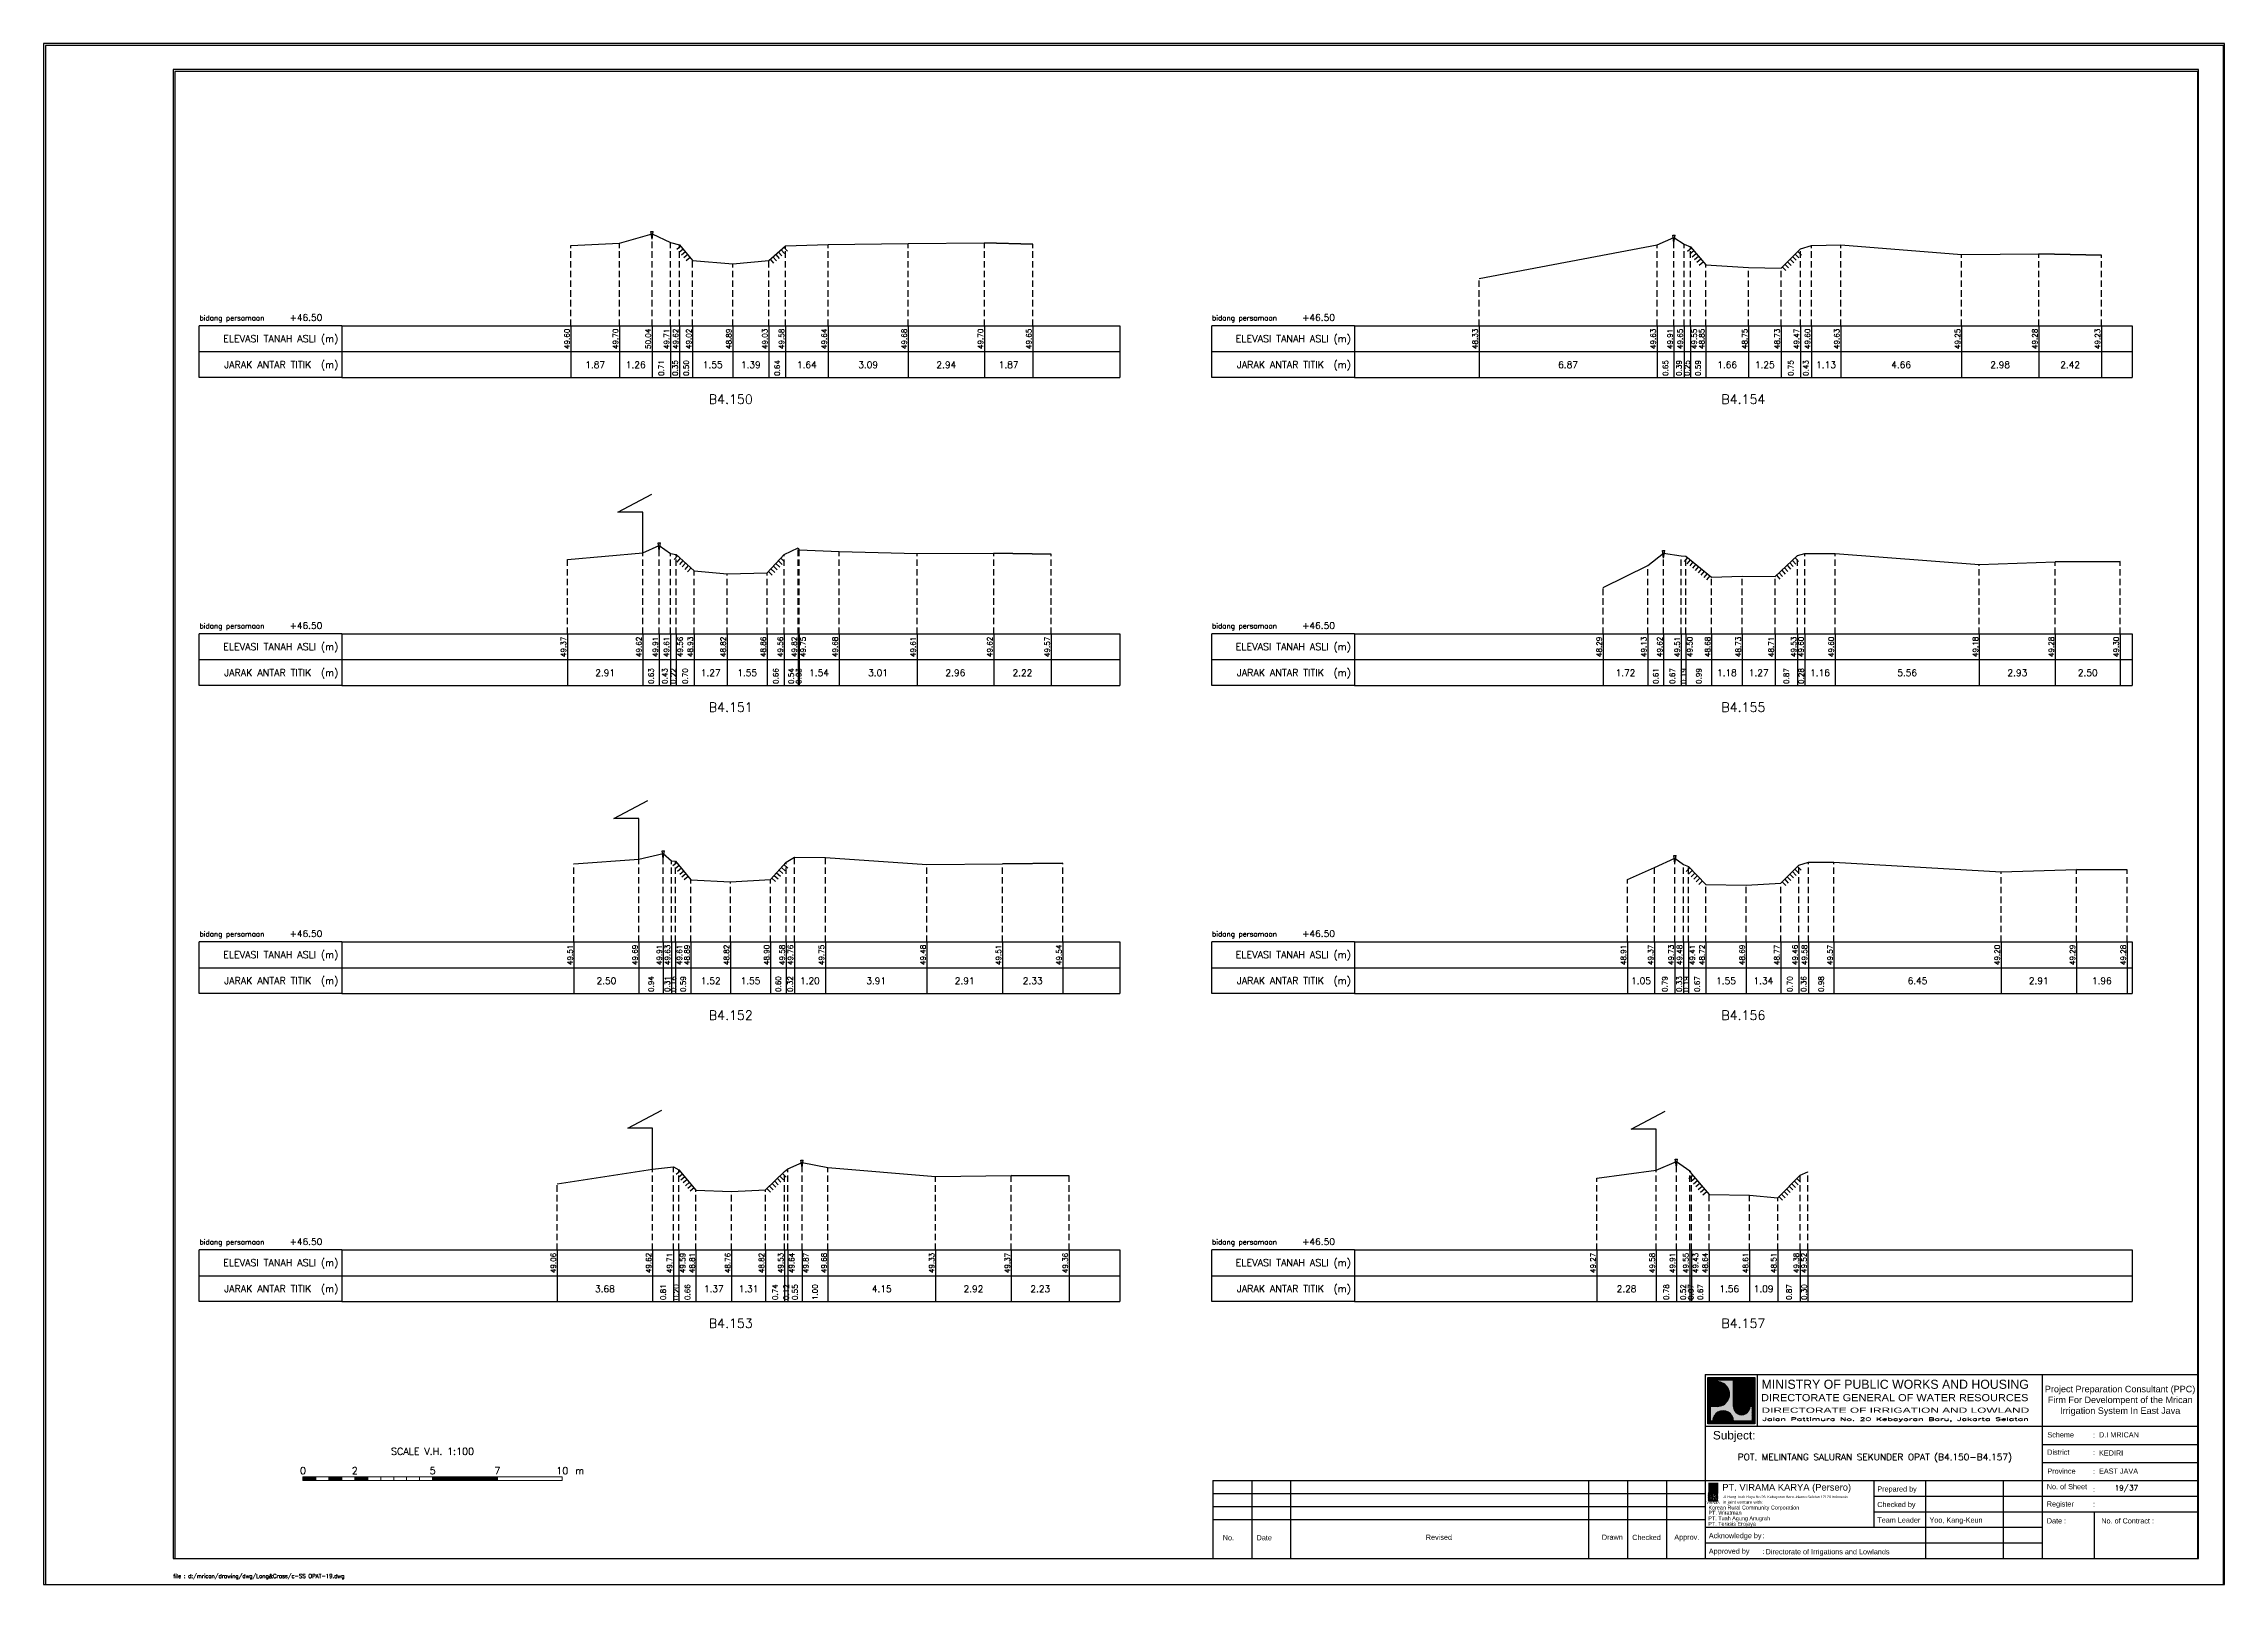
# Model space of a CAD drawing. Header units: inches. Extents: x -11 to 3175, y -842 to -783.
# Drawn here: x 1543 to 1627.1, y -842 to -782.6 of the extents above; entities that cross this region are included whole.
import ezdxf
from ezdxf.enums import TextEntityAlignment as Align

# ---------------------------------------------------------------- set-up
doc = ezdxf.new("R2010")
doc.units = ezdxf.units.IN
doc.header["$MEASUREMENT"] = 0
doc.linetypes.add('DASHED2', pattern=[0.375, 0.25, -0.125])
doc.layers.add('KOP', color=7, linetype='Continuous')
doc.layers.add('pelengkap', color=7, linetype='Continuous')
doc.styles.add('ARIAL', font='arial.ttf')
doc.styles.add('battang01', font='arial.ttf')
doc.styles.add('L100', font='simplex.shx', dxfattribs={"height": 0.254})
doc.styles.add('L140', font='simplex.shx', dxfattribs={"height": 0.356})
doc.styles.add('L60', font='simplex.shx', dxfattribs={"height": 0.152})
doc.styles.add('L80', font='simplex.shx', dxfattribs={"height": 0.203})
doc.styles.add('ROMANS-N', font='ROMANS.SHX', dxfattribs={"width": 0.8})
doc.styles.add('SONDU', font='arial.ttf')
doc.styles.get("Standard").update_dxf_attribs({"font": 'simplex.shx'})
doc.styles.add('STYLE1', font='arial.ttf', dxfattribs={"height": 0.2})
pattern_1 = [(45, (0, 0), (-0.08838834764831843, 0.08838834764831845), [])]

# ---------------------------------------------------------------- blocks, each defined once
blk = doc.blocks.new('kop')
at = {"layer": 'KOP'}
h = blk.add_hatch(color=3, dxfattribs=at)
h.paths.add_polyline_path([(609.8653532927285, 69.7965174242664), (591.8076082223538, 69.7965174242664), (591.8076082223538, 51.90947071793616), (609.8653532927285, 51.90947071793616)])
h.paths.add_polyline_path([(592.1020534932645, 52.24844148547069), (592.1020534932645, 69.50460869670152), (609.5341911203627, 69.50460869670152), (609.5341911203627, 52.24844148547069)], flags=16)
edge = h.paths.add_edge_path(flags=0)
edge.add_line((608.873529834174, 52.90910277674104), (601.6712012034158, 52.90910277674104))
edge.add_ellipse((597.6820295724688, 52.91975268540099), major_axis=(2.820780363398898, 2.820780363398898), ratio=0.9999999999999934, start_angle=314.8470375744171, end_angle=495.1529624255826)
edge.add_line((593.6928579415221, 52.90910277674104), (592.7627147794652, 52.90910277674104))
edge.add_line((592.7627147794651, 52.90910277674104), (592.7627147794651, 58.62619728620361))
edge.add_line((592.7627147794651, 58.62619728620368), (595.428986556629, 58.62619728620368))
edge.add_ellipse((595.4289865566291, 63.36824099147847), major_axis=(-3.353131261170752, 3.353131261170752), ratio=0.9999999999999983, start_angle=134.9999999999999, end_angle=314.9999999999999)
edge.add_line((595.4289865566291, 68.11028469675327), (595.4289865566291, 68.84394741944757))
edge.add_line((595.4289865566291, 68.84394741944752), (601.6547436091821, 68.84394741944752))
edge.add_line((601.6547436091821, 68.84394741944752), (601.6547436091821, 58.59413430307072))
edge.add_ellipse((604.8563547331537, 58.62619728605213), major_axis=(2.263994459030571, 2.263994459030571), ratio=0.9999999999991376, start_angle=135.5737774266452, end_angle=315.0000000026869)
edge.add_line((608.0581264027169, 58.62619728620368), (608.873529834174, 58.62619728620368))
edge.add_line((608.873529834174, 58.62619728620368), (608.873529834174, 52.9091027767411))
h = blk.add_hatch(dxfattribs=at)
h.set_pattern_fill('ANSI31', color=21)
h.set_pattern_definition(pattern_1)
h.paths.add_polyline_path([(609.5341911203627, 69.50460869670152), (592.1020534932645, 69.50460869670152), (592.1020534932645, 52.24844148547069), (609.5341911203627, 52.24844148547069)])
edge = h.paths.add_edge_path(flags=16)
edge.add_line((608.0581264038578, 58.62619728331649), (608.873529834174, 58.62619728331649))
edge.add_line((608.873529834174, 58.62619728331649), (608.873529834174, 52.90910277674104))
edge.add_line((608.873529834174, 52.90910277674104), (601.6712012043477, 52.90910277674104))
edge.add_ellipse((597.6820295732255, 52.91975268530538), major_axis=(-2.820780363950464, 2.820780363950464), ratio=0.9999999999999999, start_angle=224.8470375717975, end_angle=405.1529624282025)
edge.add_line((593.6928579421033, 52.90910277674104), (592.7627147794651, 52.90910277674104))
edge.add_line((592.7627147794651, 52.90910277674104), (592.7627147794651, 58.62619728331649))
edge.add_line((592.7627147794651, 58.62619728331649), (595.4289865705781, 58.62619728331649))
edge.add_ellipse((595.4289865571182, 63.3682409894528), major_axis=(-3.353131262124677, 3.353131262124677), ratio=0.9999999999999912, start_angle=134.9999999999997, end_angle=314.9999999999998)
edge.add_line((595.4289865571182, 68.11028469676671), (595.4289865571182, 68.84394741944752))
edge.add_line((595.4289865571182, 68.84394741944752), (601.6547436095548, 68.84394741944752))
edge.add_line((601.6547436095548, 68.84394741944752), (601.6547436095548, 58.5941344047481))
edge.add_ellipse((604.8563547345466, 58.62619728331649), major_axis=(-2.263994459341034, 2.263994459341035), ratio=0.999999999999965, start_angle=45.57377555810933, end_angle=225.000000000001)
h = blk.add_hatch(color=3, dxfattribs=at)
edge = h.paths.add_edge_path()
edge.add_line((601.6547436091821, 68.84394741944752), (595.4289865566291, 68.84394741944752))
edge.add_line((595.4289865566291, 68.84394741944752), (595.4289865566291, 68.11028469675321))
edge.add_ellipse((595.4289865566291, 63.36824099147847), major_axis=(-3.353131261170759, 3.353131261170758), ratio=0.9999999999999979, start_angle=134.9999999999999, end_angle=314.99999999999994, ccw=False)
edge.add_line((595.4289865566291, 58.62619728620368), (592.7627147794652, 58.62619728620368))
edge.add_line((592.7627147794651, 58.62619728620368), (592.7627147794651, 52.9091027767411))
edge.add_line((592.7627147794651, 52.90910277674104), (593.692857941522, 52.90910277674104))
edge.add_ellipse((597.6820295724688, 52.91975268540099), major_axis=(-2.820780363398898, 2.820780363398898), ratio=0.9999999999999934, start_angle=-135.1529624255826, end_angle=45.15296242558293, ccw=False)
edge.add_line((601.6712012034156, 52.90910277674104), (608.8735298341738, 52.90910277674104))
edge.add_line((608.873529834174, 52.90910277674104), (608.873529834174, 58.62619728620361))
edge.add_line((608.873529834174, 58.62619728620368), (608.0581264027169, 58.62619728620368))
edge.add_ellipse((604.856354733136, 58.62619728987087), major_axis=(2.263994459042317, 2.263994459042318), ratio=0.9999999999997576, start_angle=134.426222510409, end_angle=314.999999934367, ccw=False)
edge.add_line((601.6547436091821, 58.65826027636805), (601.6547436091821, 68.8439474194476))
h = blk.add_hatch(dxfattribs=at)
h.set_pattern_fill('ANSI31', color=41)
h.set_pattern_definition(pattern_1)
h.paths.add_polyline_path([(595.5939701222399, 25.44229578518152), (591.9923714647559, 25.44229578518152), (591.9923714647559, 22.12011222587194), (595.5939701222399, 22.12011222587194)])
h.paths.add_polyline_path([(594.8290399212113, 23.80107538915849), (595.486404190889, 22.50553331270966), (594.9518442189607, 22.50553331270966), (594.3704352444638, 23.59173922572727), (594.3704352444638, 22.50553331270966), (593.8526512319377, 22.50553331270966), (593.8526512319377, 24.7253559070662), (593.2416323709347, 22.50553331270966), (592.8436656118323, 22.50553331270966), (592.1206616099082, 25.0450254569166), (592.6728596590955, 25.0450254569166), (593.0257276515837, 23.53939475651638), (593.4088768836065, 25.0450254569166), (594.3704352444638, 25.0450254569166), (594.3704352444638, 23.99209855350495), (594.8904903176194, 25.0450254569166), (595.4627761213299, 25.0450254569166)], flags=16)
at = {"color": 2}
blk.add_lwpolyline([(-49.29008735655361, -9.987386569675465), (790.6905617838997, -9.987386569675465), (790.6905617838997, 583.2926438577114), (-49.29008735655361, 583.2926438577114)], close=True, dxfattribs=at)
at = {"color": 6}
blk.add_lwpolyline([(0.6493091440684111, 0.0004927304488262507), (780.7026824837753, 0.0004927304488262507), (780.7026824837753, 573.3047645575871), (0.6493091440684111, 573.3047645575871)], close=True, dxfattribs=at)
at = {"layer": 'KOP', "color": 5}
for p, q in [((590.8030303217506, 70.96299432783698), (590.8030303217506, 29.98464833497903)), ((590.8030303217506, 70.96299432783698), (780.7026824837753, 70.96299432783698)), ((400.9033781597261, 29.98464833497903), (400.9033781597261, 0.0004927304488262507)), ((400.9033781597261, 29.98464833497903), (590.8030303217506, 29.98464833497903)), ((590.8030303217506, 29.98464833497903), (590.8030303217506, 0.0004927304488262507))]:
    blk.add_line(p, q, dxfattribs=at)
at = {"layer": 'KOP', "color": 3}
for p, q in [((591.8076082223538, 69.7965174242664), (609.8653532927285, 69.7965174242664)), ((591.8076082223538, 51.90947071793616), (591.8076082223538, 69.7965174242664)), ((592.1020534932645, 69.50460869670152), (609.5341911203627, 69.50460869670152)), ((592.1020534932645, 52.24844148547069), (592.1020534932645, 69.50460869670152)), ((595.4289865571182, 68.84394741502373), (595.4289865571182, 68.1102846954029)), ((595.4289865566291, 68.84394741944752), (601.6547436091821, 68.84394741944752)), ((601.6547436095548, 58.59413430414176), (601.6547436095548, 68.84394741502373)), ((609.5341911203627, 69.50460869670152), (609.5341911203627, 52.24844148547069)), ((609.8653532927285, 69.7965174242664), (609.8653532927285, 51.90947071793616)), ((609.8653532927285, 51.90947071793616), (591.8076082223538, 51.90947071793616)), ((609.5341911203627, 52.24844148547069), (592.1020534932645, 52.24844148547069)), ((592.7627147794651, 52.90910277674104), (592.7627147794651, 58.62619728620368)), ((595.4289865571182, 58.62619728331649), (592.7627147799426, 58.62619728331649)), ((593.6928579415221, 52.90910277674104), (592.7627147794651, 52.90910277674104)), ((608.873529834174, 52.90910277674104), (601.6712012034156, 52.90910277674104)), ((608.8735298352565, 58.62619728331649), (608.0581264038578, 58.62619728331649)), ((608.873529834174, 58.62619728620368), (608.873529834174, 52.90910277674104)), ((720.7343712747147, 43.97725428375983), (780.7026824837753, 43.97725428375983)), ((720.7343712747147, 36.98095130936949), (780.7026824837753, 36.98095130936949)), ((415.895455961991, 29.98464833497903), (415.895455961991, 0.0004927304488262507)), ((430.8875337642562, 29.98464833497903), (430.8875337642562, 0.0004927304488262507)), ((545.8267969149554, 29.98464833497903), (545.8267969149554, 0.0004927304488262507)), ((560.8188747172203, 29.98464833497903), (560.8188747172203, 0.0004927304488262507)), ((575.8109525194855, 29.98464833497903), (575.8109525194855, 0.0004927304488262507)), ((655.7687007982327, 29.98464833497903), (655.7687007982327, 11.99415497226093)), ((675.7581378679197, 29.98464833497903), (675.7581378679197, 0.0004927304488262507)), ((705.7422934724498, 29.98464833497903), (705.7422934724498, 0.0004927304488262507)), ((400.9033781597261, 24.98728906755738), (590.8030303217506, 24.98728906755738)), ((400.9033781597261, 19.98992980013563), (590.8030303217506, 19.98992980013563)), ((655.7687007982327, 23.98781721407303), (720.7343712747147, 23.98781721407303)), ((655.7687007982327, 17.99098609316704), (720.7343712747147, 17.99098609316704)), ((720.7343712747147, 23.98781721407303), (780.7026824837753, 23.98781721407303)), ((720.7343712747147, 17.99098609316704), (780.7026824837753, 17.99098609316704)), ((740.7238083444017, 17.99098609316704), (740.7238083444017, 0.0004927304488262507)), ((400.9033781597261, 14.99257053271398), (590.8030303217506, 14.99257053271398)), ((590.8030303217506, 5.997323851354935), (720.7343712747147, 5.997323851354935))]:
    blk.add_line(p, q, dxfattribs=at)
at = {"layer": 'KOP', "color": 4}
for p, q in [((610.7924673914374, 70.96299432783698), (610.7924673914374, 50.97355725815018)), ((720.7343712747147, 70.96299432783698), (720.7343712747147, 0.0004927304488262507)), ((590.8030303217506, 50.97355725815018), (720.7343712747147, 50.97355725815018)), ((720.7343712747147, 50.97355725815018), (780.7026824837753, 50.97355725815018)), ((590.8030303217506, 29.98464833497903), (720.7343712747147, 29.98464833497903)), ((720.7343712747147, 29.98464833497903), (780.7026824837753, 29.98464833497903)), ((590.8030303217506, 11.99415497226093), (720.7343712747147, 11.99415497226093))]:
    blk.add_line(p, q, dxfattribs=at)
at = {"layer": 'KOP', "color": 41}
blk.add_line((595.5939701222399, 22.12011222587194), (591.9923714647559, 22.12011222587194), dxfattribs=at)
for points in [[(591.9923714647559, 25.44229578518152), (595.5939701222399, 25.44229578518152)], [(592.2042302093139, 25.44229578518152), (592.4160889538717, 25.44229578518152)], [(592.6279476984296, 25.44229578518152), (592.8398064429874, 25.44229578518152)], [(593.0516651875452, 25.44229578518152), (593.2635239321031, 25.44229578518152)], [(593.475382676661, 25.44229578518152), (593.6872414212188, 25.44229578518152)], [(593.8991001657766, 25.44229578518152), (594.1109589103345, 25.44229578518152)], [(594.3228176548924, 25.44229578518152), (594.5346763994503, 25.44229578518152)], [(594.7465351440081, 25.44229578518152), (594.958393888566, 25.44229578518152)], [(595.1702526331238, 25.44229578518152), (595.3821113776818, 25.44229578518152)], [(592.1206616099082, 25.0450254569166), (592.6728596590955, 25.0450254569166)], [(592.1206616099082, 25.0450254569166), (592.8436656118323, 22.50553331270964)], [(592.6728596590955, 25.04502545691657), (593.0257276515837, 23.53939475651638), (593.4088768836065, 25.04502545691663)], [(592.8436656118323, 22.50553331270966), (593.2416323709347, 22.50553331270966)], [(593.2416323709347, 22.50553331270964), (593.8526512319377, 24.7253559070662)], [(593.4088768836065, 25.0450254569166), (594.3704352444638, 25.0450254569166)], [(593.8526512319377, 22.50553331270966), (593.8526512319377, 24.7253559070662)], [(593.8526512319377, 22.50553331270966), (594.3704352444638, 22.50553331270966)], [(594.3704352444638, 25.0450254569166), (594.3704352444638, 23.99209855350495)], [(594.3704352444638, 23.99209855350495), (594.8904903176194, 25.04502545691664)], [(594.9518442189607, 22.50553331270961), (594.3704352444638, 23.59173922572727)], [(594.3704352444638, 23.59173922572727), (594.3704352444638, 22.50553331270966)], [(594.8290399212113, 23.80107538915849), (595.4627761213299, 25.04502545691658)], [(594.8290399212113, 23.80107538915849), (595.486404190889, 22.50553331270966)], [(594.8904903176194, 25.0450254569166), (595.4627761213299, 25.0450254569166)], [(594.9518442189607, 22.50553331270966), (595.486404190889, 22.50553331270966)]]:
    blk.add_lwpolyline(points, dxfattribs=at)
at = {"layer": 'KOP', "color": 42}
for points in [[(592.1962927759001, 29.11418325926331), (592.1962927759001, 25.44229578518152)], [(592.5354066955362, 29.11418325926331), (592.5354066955362, 25.44229578518152)], [(592.9591241846518, 29.11418325926331), (592.9591241846518, 25.44229578518152)], [(593.3828416737675, 29.11418325926331), (593.3828416737675, 25.44229578518152)], [(593.8065591628832, 29.11418325926331), (593.8065591628832, 25.44229578518152)], [(594.2302766519989, 29.11418325926331), (594.2302766519989, 25.44229578518152)], [(594.6539941411147, 29.11418325926331), (594.6539941411147, 25.44229578518152)], [(595.0777116302304, 29.11418325926331), (595.0777116302304, 25.44229578518152)], [(595.5014291193462, 29.11418325926331), (595.5014291193462, 25.44229578518152)]]:
    blk.add_lwpolyline(points, dxfattribs=at)
at = {"layer": 'KOP', "color": 3}
for centre, major_axis, ratio, start_param, end_param in [((595.4289865571182, 63.3682409894528), (-3.353131262124677, 3.353131262124677), 0.9999999999999912, 2.35619449019234, 5.497787143782134), ((597.6820295732255, 52.91975268530538), (-2.820780363950464, 2.820780363950464), 0.9999999999999998, 3.924321118983262, 7.071253168581014), ((604.8563547345466, 58.62619728331649), (-2.263994459341034, 2.263994459341035), 0.9999999999999651, 0.7853981633974656, 3.926990816987259)]:
    blk.add_ellipse(centre, major_axis=major_axis, ratio=ratio, start_param=start_param, end_param=end_param, dxfattribs=at)
at = {"layer": 'KOP', "color": 5, "style": 'SONDU'}
for s, height, width, p, p2 in [('MINISTRY OF PUBLIC WORKS AND HOUSING', 3.49815148719519, 0.9710490151369037, (612.4932982688147, 65.39724920043633), (715.583635835389, 65.39724920043633)), ('DIRECTORATE GENERAL OF WATER RESOURCES', 2.748547597081934, 1.100714376561997, (612.3259886324004, 60.61804978528377), (715.4154333181652, 60.61804978528377)), ('DIRECTORATE OF IRRIGATION AND LOWLAND', 1.99894370696868, 1.63875262601232, (612.5247331509995, 56.15346481889102), (715.7518429621628, 56.15346481889102))]:
    blk.add_text(s, height=height, dxfattribs=dict(at, width=width)).set_placement(p, p2, align=Align.FIT)
at = {"layer": 'KOP', "color": 3, "style": 'ROMANS-N', "width": 1.832260783358812}
blk.add_text('Jalan Pattimura No. 20 Kebayoran Baru, Jakarta Selatan', height=1.249339816855425, dxfattribs=at).set_placement((612.7914110984061, 53.0739527913797), (715.583635835389, 53.0739527913797), align=Align.FIT)
at = {"layer": 'KOP', "color": 5, "style": 'ARIAL'}
blk.add_text('Subject:', height=3.252150442789123, dxfattribs=at).set_placement((593.7538629287924, 45.86653647040268))
at = {"layer": 'KOP', "color": 3}
for s, height, style, p in [('Scheme', 1.99894370696868, 'battang01', (722.7467307064071, 46.65722556886666)), ('District', 1.99894370696868, 'battang01', (722.6754973804648, 39.96707763894264)), (':', 1.99894370696868, 'battang01', (740.368327375754, 46.56012324452533)), ('D.I MRICAN', 1.99894370696868, 'battang01', (742.6585068305885, 46.65722556886666)), ('Province', 1.99894370696868, 'battang01', (722.7467307064071, 32.66461962008597)), (':', 1.99894370696868, 'battang01', (740.368327375754, 32.56751729574452)), (':', 1.99894370696868, 'battang01', (740.382074427338, 39.86997531646293)), ('KEDIRI', 1.99894370696868, 'battang01', (742.6585068305885, 39.66092259447632)), ('EAST JAVA', 1.99894370696868, 'battang01', (742.6585068305885, 32.66461962008597)), ('Prepared by', 1.99894370696868, 'battang01', (657.1430811109453, 25.78808395849862)), ('No. of Sheet ', 1.99894370696868, 'battang01', (722.520620818671, 26.67669459981798)), (':', 1.99894370696868, 'battang01', (740.3764858407951, 25.61838168175072)), ('in joint venture with:', 1.249339816855425, 'SONDU', (597.5578460284455, 21.07202452231022)), ('Checked by', 1.99894370696868, 'battang01', (657.1430811109453, 19.79125283759251)), ('Register', 1.99894370696868, 'battang01', (722.520620818671, 20.01807698302375)), (':', 1.99894370696868, 'battang01', (740.3598310849088, 19.92097465868241)), ('No.', 2, 'STYLE1', (404.7326663119579, 6.989602865739329)), ('Date', 2, 'STYLE1', (417.7761580577991, 6.989602865739329)), ('Revised', 2, 'STYLE1', (483.0371936477145, 7.169341252978228)), ('Drawn', 2, 'STYLE1', (550.9231662973559, 7.182965166626985)), ('Checked', 2, 'STYLE1', (562.6224972631348, 7.108401592637279)), ('Approv.', 2, 'STYLE1', (578.86250988613, 7.205550314016108)), ('Acknowledge by', 1.99894370696868, 'battang01', (592.1774106344633, 7.797590595780406)), (':', 1.99894370696868, 'battang01', (612.7647815001492, 7.813086169812294)), ('Team Leader', 1.99894370696868, 'battang01', (657.1430811109453, 13.79442171668651)), ('Yoo, Kang-Keun', 1.99894370696868, 'battang01', (677.261691985017, 13.79442171668651)), ('Date :', 1.99894370696868, 'battang01', (722.520620818671, 13.48542904786333)), ('No. of Contract :', 1.99894370696868, 'battang01', (743.5203251274443, 13.48542904786333)), ('Approved by', 1.99894370696868, 'battang01', (592.1774106344633, 1.800759474874411)), (':', 1.99894370696868, 'battang01', (612.8062382028575, 1.771932832116903)), ('Directorate of Irrigations and Lowlands', 1.99894370696868, 'battang01', (614.0846811434608, 1.594699671224788))]:
    blk.add_text(s, height=height, dxfattribs=dict(at, style=style)).set_placement(p)
at = {"layer": 'KOP', "color": 6, "style": 'SONDU'}
blk.add_text('PT. VIRAMA KARYA (Persero)', height=2.580944750812598, dxfattribs=at).set_placement((597.3630730504415, 26.14584984606049))
at = {"layer": 'KOP', "color": 42, "style": 'SONDU'}
blk.add_text('VIRAMA', height=0.9417941134961573, dxfattribs=at).set_placement((591.2959839900191, 21.03873930941651))
at = {"layer": 'KOP', "color": 4, "style": 'SONDU'}
for s, p in [('Korean Rural Community Corporation', (592.0172325651579, 18.85809622764893)), ('PT. Wiratman', (592.0172325651579, 16.86431729777243)), ('PT. Terasis Erojaya', (591.9444979581187, 12.58833032325808)), ('PT. Tuah Agung Anugrah', (591.9984246368545, 14.73155498450907))]:
    blk.add_text(s, height=1.49920778022651, dxfattribs=at).set_placement(p)
at = {"layer": 'KOP', "color": 3, "insert": (719.8583502723425, 60.76950394133539), "char_height": 2.49867963371085, "width": 61.43936713392102, "attachment_point": 4, "style": 'SONDU'}
blk.add_mtext('\\pi1.9124;Project Preparation Consultant (PPC)\\P\\pi3.0493;Firm For Develompent of the Mrican \\P\\pi7.7731;Irrigation System In East Java', dxfattribs=at)
at = {"layer": 'KOP', "color": 2, "insert": (597.5716775050441, 24.25098294227902), "char_height": 0.9994718534843399, "width": 48.71807324837515, "attachment_point": 1, "style": 'SONDU'}
blk.add_mtext('Jl. Hang Tuah Raya No.26, Kebayoran Baru Jakarta Selatan 12120 Indonesia', dxfattribs=at)
blk = doc.blocks.new('*X6')
at = {"color": 0}
for p, q in [((20000, 6250), (25000, 6250)), ((20000, 6200), (25000, 6200)), ((20000, 6150), (25000, 6150)), ((20000, 6100), (25000, 6100)), ((20000, 6050), (25000, 6050))]:
    blk.add_line(p, q, dxfattribs=at)
blk = doc.blocks.new('*X5')
at = {"color": 0}
for p, q in [((14000, 6250), (15000, 6250)), ((14000, 6200), (15000, 6200)), ((14000, 6150), (15000, 6150)), ((14000, 6100), (15000, 6100)), ((14000, 6050), (15000, 6050))]:
    blk.add_line(p, q, dxfattribs=at)
blk = doc.blocks.new('*X3')
at = {"color": 0}
for p, q in [((10000, 6250), (11000, 6250)), ((10000, 6200), (11000, 6200)), ((10000, 6150), (11000, 6150)), ((10000, 6100), (11000, 6100)), ((10000, 6050), (11000, 6050))]:
    blk.add_line(p, q, dxfattribs=at)
blk = doc.blocks.new('*X4')
at = {"color": 0}
for p, q in [((12000, 6250), (13000, 6250)), ((12000, 6200), (13000, 6200)), ((12000, 6150), (13000, 6150)), ((12000, 6100), (13000, 6100)), ((12000, 6050), (13000, 6050))]:
    blk.add_line(p, q, dxfattribs=at)
blk = doc.blocks.new('c100')
at = {"color": 2}
blk.add_lwpolyline([(-5, -1), (79.10000000000002, -1), (79.10000000000002, 58.4), (-5, 58.4)], close=True, dxfattribs=at)
at = {"color": 6}
blk.add_lwpolyline([(0, 0), (78.10000000000002, 0), (78.10000000000002, 57.4), (3.516176065587739e-15, 57.4)], close=True, dxfattribs=at)
at = {"color": 3, "lineweight": 0}
for points in [[(5, 3), (5.5, 3), (5.5, 3.15), (5, 3.15)], [(5.5, 3), (6, 3), (6, 3.15), (5.5, 3.15)], [(6, 3), (6.5, 3), (6.5, 3.15), (6, 3.15)], [(6.5, 3), (7, 3), (7, 3.15), (6.5, 3.15)], [(7, 3), (7.5, 3), (7.5, 3.15), (7, 3.15)], [(7.5, 3), (8, 3), (8, 3.15), (7.5, 3.15)], [(8, 3), (8.5, 3), (8.5, 3.15), (8, 3.15)], [(8.5, 3), (9, 3), (9, 3.15), (8.5, 3.15)], [(9, 3), (9.5, 3), (9.5, 3.15), (9, 3.15)], [(9.5, 3), (10, 3), (10, 3.15), (9.5, 3.15)], [(10, 3), (12.5, 3), (12.5, 3.15), (10, 3.15)], [(12.5, 3), (15, 3), (15, 3.15), (12.5, 3.15)]]:
    blk.add_lwpolyline(points, close=True, dxfattribs=at)
at = {"color": 1, "lineweight": 0, "xscale": 0.0005, "yscale": 0.0005, "zscale": 0.0005}
for name in ['*X3', '*X4', '*X5', '*X6']:
    blk.add_blockref(name, (0, 0), dxfattribs=at)
at = {"color": 3}
for s, p in [('SCALE V.H. 1:100', (10, 4)), ('0', (5, 3.25)), ('2', (7, 3.25)), ('5', (10, 3.25)), ('7', (12.5, 3.25)), ('10', (15, 3.25))]:
    blk.add_text(s, height=0.27, dxfattribs=at).set_placement(p, align=Align.CENTER)
blk.add_text('m', height=0.27, dxfattribs=at).set_placement((15.5, 3.25))
blk = doc.blocks.new('das2')
at = {"color": 5, "linetype": 'Continuous'}
for q in [(0, 1), (17.75, 0.9999999999999973)]:
    blk.add_line((2.75, 1), q, dxfattribs=at)
at = {"color": 3, "linetype": 'Continuous'}
for p, q in [((2.75, 1), (2.75, 0)), ((17.75, 0.9999999999999973), (17.75, -2.664535259100376e-15)), ((0, 0.5000000000000004), (17.75, 0.4999999999999973)), ((2.75, 0), (0, 0)), ((2.75, 0), (17.75, -2.664535259100376e-15))]:
    blk.add_line(p, q, dxfattribs=at)
blk.add_lwpolyline([(0, 0), (0, 1)], dxfattribs=at)
blk.add_text('bidang persamaan', height=0.1, dxfattribs=at).set_placement((0.005000000000000004, 1.100000000000001))
at = {"color": 5, "linetype": 'Continuous'}
for s, p in [('ELEVASI TANAH ASLI (m)', (2.683279515513197, 0.6825000000000001)), ('JARAK ANTAR TITIK  (m)', (2.683279515513197, 0.1825000000000001))]:
    blk.add_text(s, height=0.135, dxfattribs=at).set_placement(p, align=Align.RIGHT)
blk = doc.blocks.new('gbrpatok')
at = {"color": 2, "linetype": 'Continuous'}
for p, q in [((-0.0004517254713327645, 0.0009574234873781506), (0.0004517254713327645, 0.0009574234873781506)), ((0, -0.001962284437723838), (-0.0004517254713327645, 0.0009574234873781506)), ((0, -0.001962284437723838), (0.0004517254713327645, 0.0009574234873781506))]:
    blk.add_line(p, q, dxfattribs=at)
blk = doc.blocks.new('rumahka')
at = {"color": 3, "linetype": 'Continuous'}
blk.add_lwpolyline([(0, 0), (0, 0.01576461611489322), (-0.009615698653525406, 0.01576461611489322), (0.003502072417772339, 0.02270718004444916)], dxfattribs=at)

msp = doc.modelspace()

# ---------------------------------------------------------------- linework, layer by layer
at = {"color": 2, "linetype": 'Continuous', "lineweight": -3}
for p, q in [((1563.33662559004, -790.3790503995782), (1565.204932252039, -790.2870503995781)), ((1565.204932252039, -790.2870503995781), (1566.46321878504, -789.9380503995782)), ((1566.46321878504, -789.9380503995782), (1567.177205479039, -790.2690503995782)), ((1567.177205479039, -790.2690503995782), (1567.52576713604, -790.3590503995781)), ((1567.52576713604, -790.3590503995781), (1568.02969157404, -790.9580503995782)), ((1570.969530469039, -790.9570503995782), (1571.611807135039, -790.3980503995781)), ((1571.611807135039, -790.3980503995781), (1573.25253399304, -790.3450503995782)), ((1573.25253399304, -790.3450503995782), (1576.34119514604, -790.3040503995782)), ((1576.34119514604, -790.3040503995782), (1579.28169178504, -790.2830503995782)), ((1579.28169178504, -790.2830503995782), (1581.147563135039, -790.3280503995782)), ((1598.355834021362, -791.6572636031816), (1605.223700906362, -790.3522636031817)), ((1605.223700906362, -790.3522636031817), (1605.872962794362, -790.0742636031816)), ((1605.872962794362, -790.0742636031816), (1606.260845508362, -790.3312636031817)), ((1606.260845508362, -790.3312636031817), (1606.506411292362, -790.4302636031816)), ((1606.506411292362, -790.4302636031816), (1607.096598361362, -791.1342636031817)), ((1610.002623555362, -791.2552636031817), (1610.749435290362, -790.5122636031816)), ((1610.749435290362, -790.5122636031816), (1611.174868584362, -790.3802636031817)), ((1611.174868584362, -790.3802636031817), (1612.302583079362, -790.3542636031816)), ((1612.302583079362, -790.3542636031816), (1616.964307214362, -790.7292636031816)), ((1568.02969157404, -790.9580503995782), (1569.57471762004, -791.0940503995781)), ((1569.57471762004, -791.0940503995781), (1570.969530469039, -790.9570503995782)), ((1607.096598361362, -791.1342636031817), (1608.753471430362, -791.2332636031816)), ((1608.753471430362, -791.2332636031816), (1610.002623555362, -791.2552636031817)), ((1616.964307214362, -790.7292636031816), (1619.942625374362, -790.7052636031816)), ((1619.942625374362, -790.7052636031816), (1622.361004674362, -790.7512636031817)), ((1563.201834457516, -802.4872158384012), (1566.109443076516, -802.2362158384012)), ((1566.109443076516, -802.2362158384012), (1566.742368032516, -801.9452158384012)), ((1566.742368032516, -801.9452158384012), (1567.170411254516, -802.2512158384012)), ((1567.170411254516, -802.2512158384012), (1567.395395596516, -802.2982158384012)), ((1567.395395596516, -802.2982158384012), (1568.092362106516, -802.9282158384012)), ((1570.906859838515, -803.0022158384012), (1571.564024283515, -802.2952158384012)), ((1571.564024283515, -802.2952158384012), (1572.102134911516, -802.0392158384012)), ((1572.102134911516, -802.0392158384012), (1572.135645051515, -802.1122158384012)), ((1572.135645051515, -802.1122158384012), (1573.674711503515, -802.1752158384012)), ((1573.674711503515, -802.1752158384012), (1576.682754343516, -802.2512158384012)), ((1576.682754343516, -802.2512158384012), (1579.638661952516, -802.2382158384012)), ((1579.638661952516, -802.2382158384012), (1581.856186112516, -802.2872158384012)), ((1604.864293228564, -802.7230283803965), (1605.476065244564, -802.2420283803965)), ((1605.476065244564, -802.2420283803965), (1606.147785424564, -802.3510283803965)), ((1610.641120520564, -802.3320283803965), (1610.924168033564, -802.2560283803965)), ((1610.924168033564, -802.2560283803965), (1612.086060251564, -802.2560283803965)), ((1612.086060251564, -802.2560283803965), (1617.649707634564, -802.6770283803966)), ((1568.092362106516, -802.9282158384012), (1569.359671224516, -803.0362158384012)), ((1569.359671224516, -803.0362158384012), (1570.906859838515, -803.0022158384012)), ((1603.140989656564, -803.5660283803966), (1604.864293228564, -802.7230283803965)), ((1606.147785424564, -802.3510283803965), (1606.336509896564, -802.3620283803965)), ((1606.336509896564, -802.3620283803965), (1607.324808059564, -803.1750283803965)), ((1607.324808059564, -803.1750283803965), (1608.506069370564, -803.1270283803965)), ((1608.506069370564, -803.1270283803965), (1609.774413996564, -803.1430283803966)), ((1609.774413996564, -803.1430283803966), (1610.641120520564, -802.3320283803965)), ((1617.649707634564, -802.6770283803966), (1620.579107754564, -802.5800283803965)), ((1620.579107754564, -802.5800283803965), (1623.079572424564, -802.5610283803965)), ((1563.453618235519, -814.220306942387), (1565.957383609519, -814.047306942387)), ((1565.957383609519, -814.047306942387), (1566.896090167519, -813.8213069423871)), ((1566.896090167519, -813.8213069423871), (1567.209913365519, -814.1003069423871)), ((1571.635057565519, -814.151306942387), (1571.952704844519, -813.970306942387)), ((1571.952704844519, -813.970306942387), (1573.150557450519, -813.979306942387)), ((1573.150557450519, -813.979306942387), (1577.063743047519, -814.2493069423871)), ((1605.125863959149, -814.3612862571691), (1605.911187459149, -813.9992862571692)), ((1605.911187459149, -813.9992862571692), (1606.242246366148, -814.2532862571691)), ((1567.209913365519, -814.1003069423871), (1567.371484739519, -814.122306942387)), ((1567.371484739519, -814.122306942387), (1567.964299883519, -814.839306942387)), ((1567.964299883519, -814.839306942387), (1569.487207300519, -814.909306942387)), ((1569.487207300519, -814.909306942387), (1571.034922007519, -814.828306942387)), ((1571.034922007519, -814.828306942387), (1571.635057565519, -814.151306942387)), ((1577.063743047519, -814.2493069423871), (1579.976217387519, -814.223306942387)), ((1579.976217387519, -814.223306942387), (1582.307966757519, -814.189306942387)), ((1604.079828128149, -814.8252862571691), (1605.125863959149, -814.3612862571691)), ((1606.242246366148, -814.2532862571691), (1606.433643198149, -814.3272862571691)), ((1606.433643198149, -814.3272862571691), (1607.105658053149, -815.0122862571691)), ((1609.993563850149, -814.9662862571691), (1610.693686596149, -814.273286257169)), ((1610.693686596149, -814.273286257169), (1611.057754178149, -814.1512862571691)), ((1611.057754178149, -814.1512862571691), (1612.041979333148, -814.1592862571691)), ((1612.041979333148, -814.1592862571691), (1618.487739649149, -814.5352862571691)), ((1618.487739649149, -814.5352862571691), (1621.393246269148, -814.4382862571691)), ((1621.393246269148, -814.4382862571691), (1623.350435639149, -814.4522862571691)), ((1607.105658053149, -815.0122862571691), (1608.652983950149, -815.0412862571691)), ((1608.652983950149, -815.0412862571691), (1609.993563850149, -814.9662862571691)), ((1571.701191067915, -825.9754794669493), (1572.249173731915, -825.7384794669493)), ((1572.249173731915, -825.7384794669493), (1573.246650548915, -825.9264794669493)), ((1605.187358577213, -826.0283197845682), (1605.967759115214, -825.7003197845681)), ((1605.967759115214, -825.7003197845681), (1606.484310178213, -826.0603197845682)), ((1562.808857635915, -826.5524794669493), (1566.485210077915, -825.9904794669493)), ((1566.485210077915, -825.9904794669493), (1567.292603748915, -825.9044794669493)), ((1567.292603748915, -825.9044794669493), (1567.496529835915, -826.0204794669493)), ((1567.496529835915, -826.0204794669493), (1568.158439689915, -826.7964794669493)), ((1570.840780320915, -826.7894794669493), (1571.577217631915, -826.0834794669493)), ((1571.577217631915, -826.0834794669493), (1571.701191067915, -825.9754794669493)), ((1573.246650548915, -825.9264794669493), (1577.397608833915, -826.2814794669493)), ((1577.397608833915, -826.2814794669493), (1580.318691313915, -826.2384794669493)), ((1580.318691313915, -826.2384794669493), (1582.551602041915, -826.2524794669494)), ((1602.903721746213, -826.3413197845682), (1605.187358577213, -826.0283197845682)), ((1606.484310178213, -826.0603197845682), (1606.555161022213, -826.1773197845682)), ((1606.555161022213, -826.1773197845682), (1607.226022204213, -826.9663197845682)), ((1609.873199679213, -827.1003197845682), (1610.744008061213, -826.2273197845682)), ((1610.744008061213, -826.2273197845682), (1611.041110636213, -826.0903197845681)), ((1568.158439689915, -826.7964794669493), (1569.530603519915, -826.8474794669493)), ((1569.530603519915, -826.8474794669493), (1570.840780320915, -826.7894794669493)), ((1607.226022204213, -826.9663197845682), (1608.785848717214, -826.9933197845681)), ((1608.785848717214, -826.9933197845681), (1609.873199679213, -827.1003197845682))]:
    msp.add_line(p, q, dxfattribs=at)
at = {"color": 1, "linetype": 'DASHED2', "lineweight": -3}
for p, q in [((1563.33662559004, -793.4820503995782), (1563.33662559004, -790.3790503995782)), ((1565.204932252039, -793.4820503995782), (1565.204932252039, -790.2870503995781)), ((1566.46321878504, -793.4820503995782), (1566.46321878504, -789.9380503995782)), ((1567.177205479039, -793.4820503995782), (1567.177205479039, -790.2690503995782)), ((1567.52576713604, -793.4820503995782), (1567.52576713604, -790.3590503995781)), ((1571.611807135039, -793.4820503995782), (1571.611807135039, -790.3980503995781)), ((1573.25253399304, -793.4820503995782), (1573.25253399304, -790.3450503995782)), ((1576.34119514604, -793.4820503995782), (1576.34119514604, -790.3040503995782)), ((1579.28169178504, -793.4820503995782), (1579.28169178504, -790.2830503995782)), ((1581.147563135039, -793.4820503995782), (1581.147563135039, -790.3280503995782)), ((1605.223700906362, -793.4822636031817), (1605.223700906362, -790.3522636031817)), ((1605.872962794362, -793.4822636031817), (1605.872962794362, -790.0742636031816)), ((1606.260845508362, -793.4822636031817), (1606.260845508362, -790.3312636031817)), ((1606.506411292362, -793.4822636031817), (1606.506411292362, -790.4302636031816)), ((1610.749435290362, -793.4822636031817), (1610.749435290362, -790.5122636031816)), ((1611.174868584362, -793.4822636031817), (1611.174868584362, -790.3802636031817)), ((1612.302583079362, -793.4822636031817), (1612.302583079362, -790.3542636031816)), ((1568.02969157404, -793.4820503995782), (1568.02969157404, -790.9580503995782)), ((1569.57471762004, -793.4820503995782), (1569.57471762004, -791.0940503995781)), ((1570.969530469039, -793.4820503995782), (1570.969530469039, -790.9570503995782)), ((1607.096598361362, -793.4822636031817), (1607.096598361362, -791.1342636031817)), ((1608.753471430362, -793.4822636031817), (1608.753471430362, -791.2332636031816)), ((1610.002623555362, -793.4822636031817), (1610.002623555362, -791.2552636031817)), ((1616.964307214362, -793.4822636031817), (1616.964307214362, -790.7292636031816)), ((1619.942625374362, -793.4822636031817), (1619.942625374362, -790.7052636031816)), ((1622.361004674362, -793.4822636031817), (1622.361004674362, -790.7512636031817)), ((1598.355834021362, -793.4822636031817), (1598.355834021362, -791.6572636031816)), ((1566.109443076516, -805.3572158384012), (1566.109443076516, -802.2362158384012)), ((1566.742368032516, -805.3572158384012), (1566.742368032516, -801.9452158384012)), ((1567.170411254516, -805.3572158384012), (1567.170411254516, -802.2512158384012)), ((1567.395395596516, -805.3572158384012), (1567.395395596516, -802.2982158384012)), ((1571.564024283515, -805.3572158384012), (1571.564024283515, -802.2952158384012)), ((1572.102134911516, -805.3572158384012), (1572.102134911516, -802.0392158384012)), ((1572.135645051515, -805.3572158384012), (1572.135645051515, -802.1122158384012)), ((1573.674711503515, -805.3572158384012), (1573.674711503515, -802.1752158384012)), ((1576.682754343516, -805.3572158384012), (1576.682754343516, -802.2512158384012)), ((1579.638661952516, -805.3572158384012), (1579.638661952516, -802.2382158384012)), ((1581.856186112516, -805.3572158384012), (1581.856186112516, -802.2872158384012)), ((1605.476065244564, -805.3570283803965), (1605.476065244564, -802.2420283803965)), ((1610.924168033564, -805.3570283803965), (1610.924168033564, -802.2560283803965)), ((1612.086060251564, -805.3570283803965), (1612.086060251564, -802.2560283803965)), ((1563.201834457516, -805.3572158384012), (1563.201834457516, -802.4872158384012)), ((1568.092362106516, -805.3572158384012), (1568.092362106516, -802.9282158384012)), ((1569.359671224516, -805.3572158384012), (1569.359671224516, -803.0362158384012)), ((1570.906859838515, -805.3572158384012), (1570.906859838515, -803.0022158384012)), ((1604.864293228564, -805.3570283803965), (1604.864293228564, -802.7230283803965)), ((1606.147785424564, -805.3570283803965), (1606.147785424564, -802.3510283803965)), ((1606.336509896564, -805.3570283803965), (1606.336509896564, -802.3620283803965)), ((1608.506069370564, -805.3570283803965), (1608.506069370564, -803.1270283803965)), ((1609.774413996564, -805.3570283803965), (1609.774413996564, -803.1430283803966)), ((1610.641120520564, -805.3570283803965), (1610.641120520564, -802.3320283803965)), ((1617.649707634564, -805.3570283803965), (1617.649707634564, -802.6770283803966)), ((1620.579107754564, -805.3570283803965), (1620.579107754564, -802.5800283803965)), ((1623.079572424564, -805.3570283803965), (1623.079572424564, -802.5610283803965)), ((1603.140989656564, -805.3570283803965), (1603.140989656564, -803.5660283803966)), ((1607.324808059564, -805.3570283803965), (1607.324808059564, -803.1750283803965)), ((1565.957383609519, -817.232306942387), (1565.957383609519, -814.047306942387)), ((1566.896090167519, -817.232306942387), (1566.896090167519, -813.8213069423871)), ((1571.952704844519, -817.232306942387), (1571.952704844519, -813.970306942387)), ((1573.150557450519, -817.232306942387), (1573.150557450519, -813.979306942387)), ((1605.911187459149, -817.2322862571691), (1605.911187459149, -813.9992862571692)), ((1563.453618235519, -817.232306942387), (1563.453618235519, -814.220306942387)), ((1567.209913365519, -817.232306942387), (1567.209913365519, -814.1003069423871)), ((1567.371484739519, -817.232306942387), (1567.371484739519, -814.122306942387)), ((1567.964299883519, -817.232306942387), (1567.964299883519, -814.839306942387)), ((1569.487207300519, -817.232306942387), (1569.487207300519, -814.909306942387)), ((1571.034922007519, -817.232306942387), (1571.034922007519, -814.828306942387)), ((1571.635057565519, -817.232306942387), (1571.635057565519, -814.151306942387)), ((1577.063743047519, -817.232306942387), (1577.063743047519, -814.2493069423871)), ((1579.976217387519, -817.232306942387), (1579.976217387519, -814.223306942387)), ((1582.307966757519, -817.232306942387), (1582.307966757519, -814.189306942387)), ((1604.079828128149, -817.2322862571691), (1604.079828128149, -814.8252862571691)), ((1605.125863959149, -817.2322862571691), (1605.125863959149, -814.3612862571691)), ((1606.242246366148, -817.2322862571691), (1606.242246366148, -814.2532862571691)), ((1606.433643198149, -817.2322862571691), (1606.433643198149, -814.3272862571691)), ((1610.693686596149, -817.2322862571691), (1610.693686596149, -814.273286257169)), ((1611.057754178149, -817.2322862571691), (1611.057754178149, -814.1512862571691)), ((1612.041979333148, -817.2322862571691), (1612.041979333148, -814.1592862571691)), ((1618.487739649149, -817.2322862571691), (1618.487739649149, -814.5352862571691)), ((1621.393246269148, -817.2322862571691), (1621.393246269148, -814.4382862571691)), ((1623.350435639149, -817.2322862571691), (1623.350435639149, -814.4522862571691)), ((1607.105658053149, -817.2322862571691), (1607.105658053149, -815.0122862571691)), ((1608.652983950149, -817.2322862571691), (1608.652983950149, -815.0412862571691)), ((1609.993563850149, -817.2322862571691), (1609.993563850149, -814.9662862571691)), ((1572.249173731915, -829.1104794669493), (1572.249173731915, -825.7384794669493)), ((1605.967759115214, -829.1073197845682), (1605.967759115214, -825.7003197845681)), ((1562.808857635915, -829.1104794669493), (1562.808857635915, -826.5524794669493)), ((1566.485210077915, -829.1104794669493), (1566.485210077915, -825.9904794669493)), ((1567.292603748915, -829.1104794669493), (1567.292603748915, -825.9044794669493)), ((1567.496529835915, -829.1104794669493), (1567.496529835915, -826.0204794669493)), ((1571.577217631915, -829.1104794669493), (1571.577217631915, -826.0834794669493)), ((1571.701191067915, -829.1104794669493), (1571.701191067915, -825.9754794669493)), ((1573.246650548915, -829.1104794669493), (1573.246650548915, -825.9264794669493)), ((1577.397608833915, -829.1104794669493), (1577.397608833915, -826.2814794669493)), ((1580.318691313915, -829.1104794669493), (1580.318691313915, -826.2384794669493)), ((1582.551602041915, -829.1104794669493), (1582.551602041915, -826.2524794669494)), ((1602.903721746213, -829.1073197845682), (1602.903721746213, -826.3413197845682)), ((1605.187358577213, -829.1073197845682), (1605.187358577213, -826.0283197845682)), ((1606.484310178213, -829.1073197845682), (1606.484310178213, -826.0603197845682)), ((1606.555161022213, -829.1073197845682), (1606.555161022213, -826.1773197845682)), ((1610.744008061213, -829.1073197845682), (1610.744008061213, -826.2273197845682)), ((1611.041110636213, -829.1073197845682), (1611.041110636213, -826.0903197845681)), ((1568.158439689915, -829.1104794669493), (1568.158439689915, -826.7964794669493)), ((1569.530603519915, -829.1104794669493), (1569.530603519915, -826.8474794669493)), ((1570.840780320915, -829.1104794669493), (1570.840780320915, -826.7894794669493)), ((1607.226022204213, -829.1073197845682), (1607.226022204213, -826.9663197845682)), ((1608.785848717214, -829.1073197845682), (1608.785848717214, -826.9933197845681)), ((1609.873199679213, -829.1073197845682), (1609.873199679213, -827.1003197845682))]:
    msp.add_line(p, q, dxfattribs=at)
at = {"color": 1, "linetype": 'Continuous', "lineweight": -3}
for p, q in [((1563.33662559004, -793.4820503995782), (1563.33662559004, -795.4820503995782)), ((1565.204932252039, -793.4820503995782), (1565.204932252039, -795.4820503995782)), ((1566.46321878504, -793.4820503995782), (1566.46321878504, -795.4820503995782)), ((1567.177205479039, -793.4820503995782), (1567.177205479039, -795.4820503995782)), ((1567.52576713604, -793.4820503995782), (1567.52576713604, -795.4820503995782)), ((1568.02969157404, -793.4820503995782), (1568.02969157404, -795.4820503995782)), ((1569.57471762004, -793.4820503995782), (1569.57471762004, -795.4820503995782)), ((1570.969530469039, -793.4820503995782), (1570.969530469039, -795.4820503995782)), ((1571.611807135039, -793.4820503995782), (1571.611807135039, -795.4820503995782)), ((1573.25253399304, -793.4820503995782), (1573.25253399304, -795.4820503995782)), ((1576.34119514604, -793.4820503995782), (1576.34119514604, -795.4820503995782)), ((1579.28169178504, -793.4820503995782), (1579.28169178504, -795.4820503995782)), ((1581.147563135039, -793.4820503995782), (1581.147563135039, -795.4820503995782)), ((1598.355834021362, -793.4822636031817), (1598.355834021362, -795.4822636031817)), ((1605.223700906362, -793.4822636031817), (1605.223700906362, -795.4822636031817)), ((1605.872962794362, -793.4822636031817), (1605.872962794362, -795.4822636031817)), ((1606.260845508362, -793.4822636031817), (1606.260845508362, -795.4822636031817)), ((1606.506411292362, -793.4822636031817), (1606.506411292362, -795.4822636031817)), ((1607.096598361362, -793.4822636031817), (1607.096598361362, -795.4822636031817)), ((1608.753471430362, -793.4822636031817), (1608.753471430362, -795.4822636031817)), ((1610.002623555362, -793.4822636031817), (1610.002623555362, -795.4822636031817)), ((1610.749435290362, -793.4822636031817), (1610.749435290362, -795.4822636031817)), ((1611.174868584362, -793.4822636031817), (1611.174868584362, -795.4822636031817)), ((1612.302583079362, -793.4822636031817), (1612.302583079362, -795.4822636031817)), ((1616.964307214362, -793.4822636031817), (1616.964307214362, -795.4822636031817)), ((1619.942625374362, -793.4822636031817), (1619.942625374362, -795.4822636031817)), ((1622.361004674362, -793.4822636031817), (1622.361004674362, -795.4822636031817)), ((1563.201834457516, -805.3572158384012), (1563.201834457516, -807.3572158384012)), ((1566.109443076516, -805.3572158384012), (1566.109443076516, -807.3572158384012)), ((1566.742368032516, -805.3572158384012), (1566.742368032516, -807.3572158384012)), ((1567.170411254516, -805.3572158384012), (1567.170411254516, -807.3572158384012)), ((1567.395395596516, -805.3572158384012), (1567.395395596516, -807.3572158384012)), ((1568.092362106516, -805.3572158384012), (1568.092362106516, -807.3572158384012)), ((1569.359671224516, -805.3572158384012), (1569.359671224516, -807.3572158384012)), ((1570.906859838515, -805.3572158384012), (1570.906859838515, -807.3572158384012)), ((1571.564024283515, -805.3572158384012), (1571.564024283515, -807.3572158384012)), ((1572.102134911516, -805.3572158384012), (1572.102134911516, -807.3572158384012)), ((1572.135645051515, -805.3572158384012), (1572.135645051515, -807.3572158384012)), ((1573.674711503515, -805.3572158384012), (1573.674711503515, -807.3572158384012)), ((1576.682754343516, -805.3572158384012), (1576.682754343516, -807.3572158384012)), ((1579.638661952516, -805.3572158384012), (1579.638661952516, -807.3572158384012)), ((1581.856186112516, -805.3572158384012), (1581.856186112516, -807.3572158384012)), ((1603.140989656564, -805.3570283803965), (1603.140989656564, -807.3570283803965)), ((1604.864293228564, -805.3570283803965), (1604.864293228564, -807.3570283803965)), ((1605.476065244564, -805.3570283803965), (1605.476065244564, -807.3570283803965)), ((1606.147785424564, -805.3570283803965), (1606.147785424564, -807.3570283803965)), ((1606.336509896564, -805.3570283803965), (1606.336509896564, -807.3570283803965)), ((1607.324808059564, -805.3570283803965), (1607.324808059564, -807.3570283803965)), ((1608.506069370564, -805.3570283803965), (1608.506069370564, -807.3570283803965)), ((1609.774413996564, -805.3570283803965), (1609.774413996564, -807.3570283803965)), ((1610.641120520564, -805.3570283803965), (1610.641120520564, -807.3570283803965)), ((1610.924168033564, -805.3570283803965), (1610.924168033564, -807.3570283803965)), ((1612.086060251564, -805.3570283803965), (1612.086060251564, -807.3570283803965)), ((1617.649707634564, -805.3570283803965), (1617.649707634564, -807.3570283803965)), ((1620.579107754564, -805.3570283803965), (1620.579107754564, -807.3570283803965)), ((1623.079572424564, -805.3570283803965), (1623.079572424564, -807.3570283803965)), ((1563.453618235519, -817.232306942387), (1563.453618235519, -819.232306942387)), ((1565.957383609519, -817.232306942387), (1565.957383609519, -819.232306942387)), ((1566.896090167519, -817.232306942387), (1566.896090167519, -819.232306942387)), ((1567.209913365519, -817.232306942387), (1567.209913365519, -819.232306942387)), ((1567.371484739519, -817.232306942387), (1567.371484739519, -819.232306942387)), ((1567.964299883519, -817.232306942387), (1567.964299883519, -819.232306942387)), ((1569.487207300519, -817.232306942387), (1569.487207300519, -819.232306942387)), ((1571.034922007519, -817.232306942387), (1571.034922007519, -819.232306942387)), ((1571.635057565519, -817.232306942387), (1571.635057565519, -819.232306942387)), ((1571.952704844519, -817.232306942387), (1571.952704844519, -819.232306942387)), ((1573.150557450519, -817.232306942387), (1573.150557450519, -819.232306942387)), ((1577.063743047519, -817.232306942387), (1577.063743047519, -819.232306942387)), ((1579.976217387519, -817.232306942387), (1579.976217387519, -819.232306942387)), ((1582.307966757519, -817.232306942387), (1582.307966757519, -819.232306942387)), ((1604.079828128149, -817.2322862571691), (1604.079828128149, -819.2322862571691)), ((1605.125863959149, -817.2322862571691), (1605.125863959149, -819.2322862571691)), ((1605.911187459149, -817.2322862571691), (1605.911187459149, -819.2322862571691)), ((1606.242246366148, -817.2322862571691), (1606.242246366148, -819.2322862571691)), ((1606.433643198149, -817.2322862571691), (1606.433643198149, -819.2322862571691)), ((1607.105658053149, -817.2322862571691), (1607.105658053149, -819.2322862571691)), ((1608.652983950149, -817.2322862571691), (1608.652983950149, -819.2322862571691)), ((1609.993563850149, -817.2322862571691), (1609.993563850149, -819.2322862571691)), ((1610.693686596149, -817.2322862571691), (1610.693686596149, -819.2322862571691)), ((1611.057754178149, -817.2322862571691), (1611.057754178149, -819.2322862571691)), ((1612.041979333148, -817.2322862571691), (1612.041979333148, -819.2322862571691)), ((1618.487739649149, -817.2322862571691), (1618.487739649149, -819.2322862571691)), ((1621.393246269148, -817.2322862571691), (1621.393246269148, -819.2322862571691)), ((1623.350435639149, -817.2322862571691), (1623.350435639149, -819.2322862571691)), ((1562.808857635915, -829.1104794669493), (1562.808857635915, -831.1104794669493)), ((1566.485210077915, -829.1104794669493), (1566.485210077915, -831.1104794669493)), ((1567.292603748915, -829.1104794669493), (1567.292603748915, -831.1104794669493)), ((1567.496529835915, -829.1104794669493), (1567.496529835915, -831.1104794669493)), ((1568.158439689915, -829.1104794669493), (1568.158439689915, -831.1104794669493)), ((1569.530603519915, -829.1104794669493), (1569.530603519915, -831.1104794669493)), ((1570.840780320915, -829.1104794669493), (1570.840780320915, -831.1104794669493)), ((1571.577217631915, -829.1104794669493), (1571.577217631915, -831.1104794669493)), ((1571.701191067915, -829.1104794669493), (1571.701191067915, -831.1104794669493)), ((1572.249173731915, -829.1104794669493), (1572.249173731915, -831.1104794669493)), ((1573.246650548915, -829.1104794669493), (1573.246650548915, -831.1104794669493)), ((1577.397608833915, -829.1104794669493), (1577.397608833915, -831.1104794669493)), ((1580.318691313915, -829.1104794669493), (1580.318691313915, -831.1104794669493)), ((1582.551602041915, -829.1104794669493), (1582.551602041915, -831.1104794669493)), ((1602.903721746213, -829.1073197845682), (1602.903721746213, -831.1073197845682)), ((1605.187358577213, -829.1073197845682), (1605.187358577213, -831.1073197845682)), ((1605.967759115214, -829.1073197845682), (1605.967759115214, -831.1073197845682)), ((1606.484310178213, -829.1073197845682), (1606.484310178213, -831.1073197845682)), ((1606.555161022213, -829.1073197845682), (1606.555161022213, -831.1073197845682)), ((1607.226022204213, -829.1073197845682), (1607.226022204213, -831.1073197845682)), ((1608.785848717214, -829.1073197845682), (1608.785848717214, -831.1073197845682)), ((1609.873199679213, -829.1073197845682), (1609.873199679213, -831.1073197845682)), ((1610.744008061213, -829.1073197845682), (1610.744008061213, -831.1073197845682)), ((1611.041110636213, -829.1073197845682), (1611.041110636213, -831.1073197845682))]:
    msp.add_line(p, q, dxfattribs=at)
at = {"layer": 'pelengkap', "color": 1, "linetype": 'Continuous', "lineweight": -3}
for p, q in [((1567.570830649224, -790.4126160581613), (1567.417785910415, -790.5413689529748)), ((1567.660957675594, -790.5197473753278), (1567.507912936785, -790.6485002701413)), ((1571.550353423572, -790.4515361114652), (1571.681655836069, -790.602399216539)), ((1606.551382316042, -790.4839069348193), (1606.39811565422, -790.6123955739046)), ((1567.751084701963, -790.6268786924943), (1567.598039963154, -790.7556315873078)), ((1567.841211728332, -790.7340100096608), (1567.688166989523, -790.8627629044743)), ((1567.931338754702, -790.8411413268273), (1567.778294015893, -790.9698942216407)), ((1571.022332555815, -790.9110945552043), (1571.153634968312, -791.061957660278)), ((1571.127936729367, -790.8191828664565), (1571.259239141863, -790.9700459715302)), ((1571.233540902918, -790.7272711777086), (1571.364843315415, -790.8781342827824)), ((1571.33914507647, -790.6353594889608), (1571.470447488966, -790.7862225940346)), ((1571.444749250021, -790.543447800213), (1571.576051662518, -790.6943109052868)), ((1606.641324363401, -790.5911935980946), (1606.488057701579, -790.7196822371799)), ((1606.731266410761, -790.6984802613699), (1606.577999748939, -790.8269689004552)), ((1606.821208458121, -790.8057669246452), (1606.667941796299, -790.9342555637305)), ((1606.91115050548, -790.9130535879206), (1606.757883843659, -791.0415422270058)), ((1607.00109255284, -791.0203402511959), (1606.847825891018, -791.1488288902812)), ((1610.052247508629, -791.2058929310969), (1610.193306571728, -791.3476756547183)), ((1610.151495415164, -791.1071515869272), (1610.292554478263, -791.2489343105486)), ((1610.250743321699, -791.0084102427576), (1610.391802384798, -791.150192966379)), ((1610.349991228234, -790.9096688985879), (1610.491050291333, -791.0514516222094)), ((1610.449239134769, -790.8109275544183), (1610.590298197868, -790.9527102780397)), ((1610.548487041303, -790.7121862102487), (1610.689546104403, -790.8539689338701)), ((1610.647734947838, -790.613444866079), (1610.788794010938, -790.7552275897004)), ((1567.447324919135, -802.3451556450933), (1567.313211185729, -802.4935251382917)), ((1567.551183564374, -802.4390352584775), (1567.417069830968, -802.5874047516759)), ((1567.655042209612, -802.5329148718616), (1567.520928476206, -802.68128436506)), ((1567.758900854851, -802.6267944852458), (1567.624787121445, -802.7751639784442)), ((1567.86275950009, -802.72067409863), (1567.728645766684, -802.8690435918284)), ((1567.966618145328, -802.8145537120141), (1567.832504411922, -802.9629232052125)), ((1570.954517284327, -802.9509443272211), (1571.10100731627, -803.0871084581121)), ((1571.049832175951, -802.848401304861), (1571.196322207894, -802.984565435752)), ((1571.145147067575, -802.7458582825009), (1571.291637099518, -802.8820224133918)), ((1571.240461959198, -802.6433152601408), (1571.386951991142, -802.7794793910317)), ((1571.335776850822, -802.5407722377806), (1571.482266882765, -802.6769363686716)), ((1571.431091742446, -802.4382292154205), (1571.577581774389, -802.5743933463115)), ((1606.390568964574, -802.4064987881515), (1606.263510656703, -802.5609532681799)), ((1606.498687100594, -802.4954396036613), (1606.371628792723, -802.6498940836898)), ((1606.606805236614, -802.5843804191712), (1606.479746928743, -802.7388348991997)), ((1606.714923372635, -802.6733212346811), (1606.587865064763, -802.8277757147096)), ((1606.823041508655, -802.762262050191), (1606.695983200783, -802.9167165302194)), ((1606.931159644675, -802.8512028657009), (1606.804101336803, -803.0056573457293)), ((1607.039277780695, -802.9401436812108), (1606.912219472823, -803.0945981612392)), ((1607.147395916715, -803.0290844967207), (1607.020337608843, -803.1835389767491)), ((1607.255514052735, -803.1180253122305), (1607.128455744863, -803.272479792259)), ((1609.825526815836, -803.0952007763788), (1609.96217711303, -803.2412374028698)), ((1609.92775245438, -802.9995455683431), (1610.064402751573, -803.1455821948342)), ((1610.029978092923, -802.9038903603075), (1610.166628390117, -803.0499269867986)), ((1610.132203731467, -802.8082351522719), (1610.268854028661, -802.954271778763)), ((1610.234429370011, -802.7125799442363), (1610.371079667204, -802.8586165707273)), ((1610.336655008554, -802.6169247362006), (1610.473305305748, -802.7629613626917)), ((1610.438880647098, -802.521269528165), (1610.575530944291, -802.6673061546561)), ((1610.541106285641, -802.4256143201294), (1610.677756582835, -802.5716509466205)), ((1567.416089280864, -814.1762553889948), (1567.261950861985, -814.3036969356949)), ((1567.505298363554, -814.2841522822105), (1567.351159944675, -814.4115938289106)), ((1567.594507446244, -814.3920491754261), (1567.440369027365, -814.5194907221262)), ((1567.683716528934, -814.4999460686417), (1567.529578110055, -814.6273876153418)), ((1567.772925611624, -814.6078429618574), (1567.618787192745, -814.7352845085575)), ((1567.862134694315, -814.715739855073), (1567.707996275435, -814.8431814017731)), ((1571.081356452914, -814.77592524443), (1571.231018447077, -814.9085950884157)), ((1571.174225343704, -814.671161848516), (1571.323887337867, -814.8038316925017)), ((1571.267094234495, -814.566398452602), (1571.416756228658, -814.6990682965877)), ((1571.359963125285, -814.461635056688), (1571.509625119448, -814.5943049006737)), ((1571.452832016075, -814.356871660774), (1571.602494010238, -814.4895415047597)), ((1571.545700906865, -814.25210826486), (1571.695362901028, -814.3847781088457)), ((1606.48266479199, -814.3772550808218), (1606.339896724411, -814.517316777512)), ((1606.580707979673, -814.4771927281271), (1606.437939912094, -814.6172544248172)), ((1606.678751167357, -814.5771303754324), (1606.535983099778, -814.7171920721225)), ((1606.77679435504, -814.6770680227377), (1606.634026287461, -814.8171297194278)), ((1606.874837542723, -814.777005670043), (1606.732069475144, -814.9170673667331)), ((1606.972880730407, -814.8769433173483), (1606.830112662828, -815.0170050140384)), ((1610.043313744852, -814.9170424963766), (1610.184010204259, -815.0591850526721)), ((1610.142813534259, -814.8185549747914), (1610.283509993666, -814.9606975310869)), ((1610.242313323665, -814.7200674532062), (1610.383009783073, -814.8622100095017)), ((1610.341813113072, -814.621579931621), (1610.48250957248, -814.7637224879165)), ((1610.441312902479, -814.5230924100358), (1610.582009361886, -814.6652349663314)), ((1610.540812691886, -814.4246048884506), (1610.681509151293, -814.5667474447462)), ((1610.640312481293, -814.3261173668654), (1610.7810089407, -814.468259923161)), ((1567.541957190898, -826.0737369116804), (1567.389793063094, -826.2035293544875)), ((1567.632811900863, -826.1802518011426), (1567.480647773059, -826.3100442439497)), ((1567.723666610828, -826.2867666906048), (1567.571502483025, -826.416559133412)), ((1567.814521320793, -826.3932815800671), (1567.66235719299, -826.5230740228742)), ((1567.905376030759, -826.4997964695293), (1567.753211902955, -826.6295889123364)), ((1567.996230740724, -826.6063113589915), (1567.84406661292, -826.7361038017987)), ((1570.992372383462, -826.6441527778214), (1571.13077875406, -826.7885261707229)), ((1571.093433758492, -826.5472683184029), (1571.23184012909, -826.6916417113043)), ((1571.194495133523, -826.4503838589843), (1571.332901504121, -826.5947572518858)), ((1571.295556508554, -826.3534993995657), (1571.433962879152, -826.4978727924672)), ((1571.396617883585, -826.2566149401472), (1571.535024254183, -826.4009883330486)), ((1571.497679258616, -826.1597304807286), (1571.636085629214, -826.3041038736301)), ((1606.600504697775, -826.2306484924709), (1606.44813696091, -826.3602018512183)), ((1606.691192048898, -826.3373059082762), (1606.538824312033, -826.4668592670237)), ((1606.781879400021, -826.4439633240816), (1606.629511663156, -826.573516682829)), ((1606.872566751144, -826.5506207398869), (1606.720199014279, -826.6801740986343)), ((1606.963254102267, -826.6572781556922), (1606.810886365402, -826.7868315144397)), ((1610.318116724237, -826.6542829889484), (1610.459715706974, -826.7955264953052)), ((1610.416987178687, -826.5551637010328), (1610.558586161424, -826.6964072073897)), ((1610.515857633137, -826.4560444131173), (1610.657456615873, -826.5972879194742)), ((1610.614728087587, -826.3569251252018), (1610.756327070323, -826.4981686315587)), ((1568.087085450689, -826.7128262484538), (1567.934921322886, -826.8426186912609)), ((1570.891311008431, -826.74103723724), (1571.029717379029, -826.8854106301415)), ((1607.05394145339, -826.7639355714975), (1606.901573716525, -826.893488930245)), ((1607.144628804513, -826.8705929873029), (1606.992261067649, -827.0001463460503)), ((1609.922634906438, -827.0507601406105), (1610.064233889175, -827.1920036469674)), ((1610.021505360888, -826.9516408526949), (1610.163104343625, -827.0928843590518)), ((1610.120375815338, -826.8525215647794), (1610.261974798074, -826.9937650711363)), ((1610.219246269788, -826.7534022768639), (1610.360845252524, -826.8946457832208))]:
    msp.add_line(p, q, dxfattribs=at)
at = {"layer": 'pelengkap', "color": 8, "linetype": 'Continuous', "lineweight": 60}
for p, q in [((1579.28169178504, -790.2830503995782), (1581.147563135039, -790.3280503995782)), ((1619.942625374362, -790.7052636031816), (1622.361004674362, -790.7512636031817)), ((1579.638661952516, -802.2382158384012), (1581.856186112516, -802.2872158384012)), ((1620.579107754564, -802.5800283803965), (1623.079572424564, -802.5610283803965)), ((1579.976217387519, -814.223306942387), (1582.307966757519, -814.189306942387)), ((1621.393246269148, -814.4382862571691), (1623.350435639149, -814.4522862571691)), ((1580.318691313915, -826.2384794669493), (1582.551602041915, -826.2524794669494))]:
    msp.add_line(p, q, dxfattribs=at)

# ---------------------------------------------------------------- block references
at = {"color": 2, "linetype": 'Continuous', "lineweight": -3}
msp.add_blockref('c100', (1548, -841), dxfattribs=at)
for name, p, xscale, yscale, zscale in [('kop', (1548, -841), 0.1, 0.1, 0.1), ('das2', (1549, -795.475), 2, 2, 2), ('das2', (1588.05, -795.475), 2, 2, 2), ('das2', (1549, -807.35), 2, 2, 2), ('das2', (1588.05, -807.35), 2, 2, 2), ('das2', (1549, -819.225), 2, 2, 2), ('das2', (1588.05, -819.225), 2, 2, 2), ('das2', (1549, -831.1), 2, 2, 2), ('das2', (1588.05, -831.1), 2, 2, 2)]:
    msp.add_blockref(name, p, dxfattribs=dict(at, xscale=xscale, yscale=yscale, zscale=zscale))
at = {"color": 1, "linetype": 'Continuous', "lineweight": -3, "xscale": 100, "yscale": 100, "zscale": 100}
for p in [(1566.46321878504, -789.9380503995782), (1605.872962794362, -790.0742636031816), (1566.742368032516, -801.9452158384012), (1605.476065244564, -802.2420283803965), (1566.896090167519, -813.8213069423871), (1605.911187459149, -813.9992862571692), (1572.249173731915, -825.7384794669493), (1605.967759115214, -825.7003197845681)]:
    msp.add_blockref('gbrpatok', p, dxfattribs=at)
at = {"layer": 'pelengkap', "color": 1, "linetype": 'Continuous', "lineweight": -3, "xscale": 100, "yscale": 100, "zscale": 100}
for p in [(1566.109443076516, -802.2362158384012), (1565.957383609519, -814.047306942387), (1566.485210077915, -825.9904794669493), (1605.187358577213, -826.0283197845682)]:
    msp.add_blockref('rumahka', p, dxfattribs=at)

# ---------------------------------------------------------------- texts
at = {"color": 3, "linetype": 'Continuous', "lineweight": -3, "style": 'L100'}
for s, p in [('+46.50', (1553.115866561296, -793.2904026700543)), ('+46.50', (1592.165866561296, -793.2904026700543)), ('1.87', (1564.270778921039, -795.1070503995782)), ('1.26', (1565.83407551854, -795.1070503995782)), ('1.55', (1568.80220459704, -795.1070503995782)), ('1.39', (1570.272124044539, -795.1070503995782)), ('1.64', (1572.43217056404, -795.1070503995782)), ('3.09', (1574.79686456954, -795.1070503995782)), ('2.94', (1577.811443465539, -795.1070503995782)), ('1.87', (1580.21462746004, -795.1070503995782)), ('6.87', (1601.789767463862, -795.1072636031817)), ('1.66', (1607.925034895862, -795.1072636031817)), ('1.25', (1609.378047492862, -795.1072636031817)), ('1.13', (1611.738725831862, -795.1072636031817)), ('4.66', (1614.633445146862, -795.1072636031817)), ('2.98', (1618.453466294362, -795.1072636031817)), ('2.42', (1621.151815024362, -795.1072636031817)), ('+46.50', (1553.115866561296, -805.1654026700543)), ('+46.50', (1592.165866561296, -805.1654026700543)), ('2.91', (1564.655638767016, -806.9822158384012)), ('1.27', (1568.726016665516, -806.9822158384012)), ('1.55', (1570.133265531515, -806.9822158384012)), ('1.54', (1572.905178277515, -806.9822158384012)), ('3.01', (1575.178732923516, -806.9822158384012)), ('2.96', (1578.160708148016, -806.9822158384012)), ('2.22', (1580.747424032515, -806.9822158384012)), ('1.72', (1604.002641442564, -806.9820283803965)), ('1.18', (1607.915438715064, -806.9820283803965)), ('1.27', (1609.140241683564, -806.9820283803965)), ('1.16', (1611.505114142564, -806.9820283803965)), ('5.56', (1614.867883943064, -806.9820283803965)), ('2.93', (1619.114407694564, -806.9820283803965)), ('2.50', (1621.829340089564, -806.9820283803965)), ('+46.50', (1553.115866561296, -817.0404026700543)), ('+46.50', (1592.165866561296, -817.0404026700543)), ('2.50', (1564.705500922519, -818.857306942387)), ('1.52', (1568.725753592019, -818.857306942387)), ('1.55', (1570.261064654019, -818.857306942387)), ('1.20', (1572.551631147519, -818.857306942387)), ('3.91', (1575.107150249019, -818.857306942387)), ('2.91', (1578.519980217519, -818.857306942387)), ('2.33', (1581.142092072519, -818.857306942387)), ('1.05', (1604.602846043649, -818.8572862571691)), ('1.55', (1607.879321001649, -818.8572862571691)), ('1.34', (1609.323273900149, -818.8572862571691)), ('6.45', (1615.264859491148, -818.8572862571691)), ('2.91', (1619.940492959149, -818.8572862571691)), ('1.96', (1622.371840954148, -818.8572862571691)), ('+46.50', (1553.115866561296, -828.9154026700543)), ('+46.50', (1592.165866561296, -828.9154026700543)), ('3.68', (1564.647033856915, -830.7354794669493)), ('1.37', (1568.844521604915, -830.7354794669493)), ('1.31', (1570.185691920415, -830.7354794669493)), ('4.15', (1575.322129691415, -830.7354794669493)), ('2.92', (1578.858150073915, -830.7354794669493)), ('2.23', (1581.435146677915, -830.7354794669493)), ('2.28', (1604.045540161713, -830.7323197845682)), ('1.56', (1608.005935460714, -830.7323197845682)), ('1.09', (1609.329524198214, -830.7323197845682))]:
    msp.add_text(s, height=0.254, dxfattribs=at).set_placement(p, align=Align.CENTER)
at = {"color": 3, "linetype": 'Continuous', "lineweight": -3, "style": 'L80'}
for s, p in [('49.60', (1563.286431108633, -793.982020729074)), ('49.70', (1565.154737770633, -793.982020729074)), ('50.04', (1566.413024303633, -793.982020729074)), ('49.71', (1567.127010997633, -793.982020729074)), ('49.62', (1567.475572654633, -793.982020729074)), ('49.02', (1567.979497092633, -793.982020729074)), ('48.89', (1569.524523138633, -793.982020729074)), ('49.03', (1570.919335987633, -793.982020729074)), ('49.58', (1571.561612653633, -793.982020729074)), ('49.64', (1573.202339511633, -793.982020729074)), ('49.68', (1576.291000664633, -793.982020729074)), ('49.70', (1579.231497303633, -793.982020729074)), ('49.65', (1581.097368653633, -793.982020729074)), ('48.33', (1598.305639539955, -793.9822339326774)), ('49.63', (1605.173506424955, -793.9822339326774)), ('49.91', (1605.822768312955, -793.9822339326774)), ('49.65', (1606.210651026955, -793.9822339326774)), ('49.55', (1606.756216810955, -793.9822339326774)), ('48.85', (1607.046403879955, -793.9822339326774)), ('48.75', (1608.703276948955, -793.9822339326774)), ('48.73', (1609.952429073955, -793.9822339326774)), ('49.47', (1610.699240808955, -793.9822339326774)), ('49.60', (1611.124674102955, -793.9822339326774)), ('49.63', (1612.252388597955, -793.9822339326774)), ('49.25', (1616.914112732955, -793.9822339326774)), ('49.28', (1619.892430892955, -793.9822339326774)), ('49.23', (1622.310810192955, -793.9822339326774)), ('49.37', (1563.151639976109, -805.857186167897)), ('49.62', (1566.059248595109, -805.857186167897)), ('49.91', (1566.692173551109, -805.857186167897)), ('49.61', (1567.120216773109, -805.857186167897)), ('49.56', (1567.645201115109, -805.857186167897)), ('48.93', (1568.042167625109, -805.857186167897)), ('48.82', (1569.309476743109, -805.857186167897)), ('48.86', (1570.856665357109, -805.857186167897)), ('49.56', (1571.513829802109, -805.857186167897)), ('49.82', (1572.051940430109, -805.857186167897)), ('49.75', (1572.385450570109, -805.857186167897)), ('49.68', (1573.624517022109, -805.857186167897)), ('49.61', (1576.632559862109, -805.857186167897)), ('49.62', (1579.588467471109, -805.857186167897)), ('49.57', (1581.805991631109, -805.857186167897)), ('48.29', (1603.090795175158, -805.8569987098923)), ('49.13', (1604.814098747158, -805.8569987098923)), ('49.62', (1605.425870763158, -805.8569987098923)), ('49.51', (1606.097590943158, -805.8569987098923)), ('49.50', (1606.586315415158, -805.8569987098923)), ('48.68', (1607.274613578158, -805.8569987098923)), ('48.73', (1608.455874889158, -805.8569987098923)), ('48.71', (1609.724219515158, -805.8569987098923)), ('49.53', (1610.590926039158, -805.8569987098923)), ('49.60', (1610.873973552158, -805.8569987098923)), ('49.60', (1612.035865770158, -805.8569987098923)), ('49.18', (1617.599513153158, -805.8569987098923)), ('49.28', (1620.528913273158, -805.8569987098923)), ('49.30', (1623.029377943158, -805.8569987098923)), ('49.51', (1563.403423754113, -817.7322772718828)), ('49.69', (1565.907189128113, -817.7322772718828)), ('49.91', (1566.845895686113, -817.7322772718828)), ('49.63', (1567.159718884113, -817.7322772718828)), ('49.61', (1567.621290258113, -817.7322772718828)), ('48.89', (1567.914105402113, -817.7322772718828)), ('48.82', (1569.437012819113, -817.7322772718828)), ('48.90', (1570.984727526113, -817.7322772718828)), ('49.58', (1571.584863084113, -817.7322772718828)), ('49.76', (1571.902510363113, -817.7322772718828)), ('49.75', (1573.100362969113, -817.7322772718828)), ('49.48', (1577.013548566113, -817.7322772718828)), ('49.51', (1579.926022906113, -817.7322772718828)), ('49.54', (1582.257772276113, -817.7322772718828)), ('48.91', (1604.029633646742, -817.7322565866649)), ('49.37', (1605.075669477742, -817.7322565866649)), ('49.73', (1605.860992977742, -817.7322565866649)), ('49.48', (1606.192051884742, -817.7322565866649)), ('49.41', (1606.683448716742, -817.7322565866649)), ('48.72', (1607.055463571742, -817.7322565866649)), ('48.69', (1608.602789468742, -817.7322565866649)), ('48.77', (1609.943369368742, -817.7322565866649)), ('49.46', (1610.643492114742, -817.7322565866649)), ('49.58', (1611.007559696742, -817.7322565866649)), ('49.57', (1611.991784851742, -817.7322565866649)), ('49.20', (1618.437545167742, -817.7322565866649)), ('49.29', (1621.343051787742, -817.7322565866649)), ('49.28', (1623.300241157742, -817.7322565866649)), ('49.06', (1562.758663154509, -829.6104497964451)), ('49.62', (1566.435015596509, -829.6104497964451)), ('49.71', (1567.242409267509, -829.6104497964451)), ('49.59', (1567.746335354509, -829.6104497964451)), ('48.81', (1568.108245208509, -829.6104497964451)), ('48.76', (1569.480409038509, -829.6104497964451)), ('48.82', (1570.790585839509, -829.6104497964451)), ('49.53', (1571.527023150509, -829.6104497964451)), ('49.64', (1571.950996586509, -829.6104497964451)), ('49.87', (1572.498979250509, -829.6104497964451)), ('49.68', (1573.196456067509, -829.6104497964451)), ('49.33', (1577.347414352509, -829.6104497964451)), ('49.37', (1580.268496832509, -829.6104497964451)), ('49.36', (1582.501407560509, -829.6104497964451)), ('49.27', (1602.853527264807, -829.607290114064)), ('49.58', (1605.137164095807, -829.607290114064)), ('49.91', (1605.917564633807, -829.607290114064)), ('49.55', (1606.434115696807, -829.607290114064)), ('49.43', (1606.804966540807, -829.607290114064)), ('48.64', (1607.175827722807, -829.607290114064)), ('48.61', (1608.735654235807, -829.607290114064)), ('48.51', (1609.823005197807, -829.607290114064)), ('49.38', (1610.693813579807, -829.607290114064)), ('49.52', (1610.990916154807, -829.607290114064))]:
    msp.add_text(s, height=0.203, rotation=90, dxfattribs=at).set_placement(p, align=Align.CENTER)
for s, p in [('0.71', (1566.82021213204, -795.1070503995782)), ('0.35', (1567.35148630754, -795.1070503995782)), ('0.50', (1567.77772935504, -795.1070503995782)), ('0.64', (1571.290668802039, -795.1070503995782)), ('0.65', (1605.548331850362, -795.1072636031817)), ('0.39', (1606.066904151362, -795.1072636031817)), ('0.25', (1606.383628400362, -795.1072636031817)), ('0.59', (1606.801504826862, -795.1072636031817)), ('0.75', (1610.376029422862, -795.1072636031817)), ('0.43', (1610.962151937362, -795.1072636031817)), ('0.63', (1566.425905554516, -806.9822158384012)), ('0.43', (1566.956389643516, -806.9822158384012)), ('0.22', (1567.282903425516, -806.9822158384012)), ('0.70', (1567.743878851516, -806.9822158384012)), ('0.66', (1571.235442061015, -806.9822158384012)), ('0.54', (1571.833079597516, -806.9822158384012)), ('0.03', (1572.118889981516, -806.9822158384012)), ('0.61', (1605.170179236564, -806.9820283803965)), ('0.67', (1605.811925334564, -806.9820283803965)), ('0.19', (1606.242147660564, -806.9820283803965)), ('0.99', (1606.830658978064, -806.9820283803965)), ('0.87', (1610.207767258564, -806.9820283803965)), ('0.28', (1610.782644277064, -806.9820283803965)), ('0.94', (1566.426736888519, -818.857306942387)), ('0.31', (1567.053001766519, -818.857306942387)), ('0.16', (1567.290699052519, -818.857306942387)), ('0.59', (1567.667892311519, -818.857306942387)), ('0.60', (1571.334989786519, -818.857306942387)), ('0.32', (1571.793881205019, -818.857306942387)), ('0.79', (1605.518525709148, -818.8572862571691)), ('0.33', (1606.076716912648, -818.8572862571691)), ('0.19', (1606.337944782148, -818.8572862571691)), ('0.67', (1606.769650625648, -818.8572862571691)), ('0.70', (1610.343625223149, -818.8572862571691)), ('0.36', (1610.875720387149, -818.8572862571691)), ('0.98', (1611.549866755649, -818.8572862571691)), ('0.81', (1566.888906913415, -830.7354794669493)), ('0.20', (1567.394566792415, -830.7354794669493)), ('0.66', (1567.827484762915, -830.7354794669493)), ('0.74', (1571.208998976415, -830.7354794669493)), ('0.12', (1571.639204349915, -830.7354794669493)), ('0.55', (1571.975182399915, -830.7354794669493)), ('1.00', (1572.747912140415, -830.7354794669493)), ('0.78', (1605.577558846213, -830.7323197845682)), ('0.52', (1606.226034646714, -830.7323197845682)), ('0.07', (1606.519735600214, -830.7323197845682)), ('0.67', (1606.890591613213, -830.7323197845682)), ('0.87', (1610.308603870214, -830.7323197845682)), ('0.30', (1610.892559348713, -830.7323197845682))]:
    msp.add_text(s, height=0.203, rotation=90, dxfattribs=at).set_placement(p, align=Align.MIDDLE_CENTER)
at = {"color": 4, "linetype": 'Continuous', "lineweight": -3, "style": 'L140'}
for s, p in [('B4.150', (1569.500123084671, -796.4873845434007)), ('B4.154', (1608.550123084671, -796.4873845434007)), ('B4.151', (1569.500123084671, -808.3623845434007)), ('B4.155', (1608.550123084671, -808.3623845434007)), ('B4.152', (1569.500123084671, -820.2373845434007)), ('B4.156', (1608.550123084671, -820.2373845434007)), ('B4.153', (1569.500123084671, -832.1123845434007)), ('B4.157', (1608.550123084671, -832.1123845434007))]:
    msp.add_text(s, height=0.356, dxfattribs=at).set_placement(p, align=Align.CENTER)
at = {"color": 4, "linetype": 'Continuous', "lineweight": -3}
for s, height, style, p in [('POT. MELINTANG SALURAN SEKUNDER OPAT (B4.150-B4.157)', 0.254, 'L100', (1613.621, -837.09)), ('19/', 0.203, 'L80', (1623.14, -838.282)), ('37', 0.203, 'L80', (1623.6, -838.282))]:
    msp.add_text(s, height=height, dxfattribs=dict(at, style=style)).set_placement(p, align=Align.MIDDLE_CENTER)
at = {"color": 2, "linetype": 'Continuous', "lineweight": -3, "style": 'L60'}
msp.add_text('file : d:/mrican/drawing/dwg/Long&Cross/c-SS OPAT-19.dwg', height=0.152, dxfattribs=at).set_placement((1548, -841.8), align=Align.BOTTOM_LEFT)

doc.saveas('drawing.dxf')
